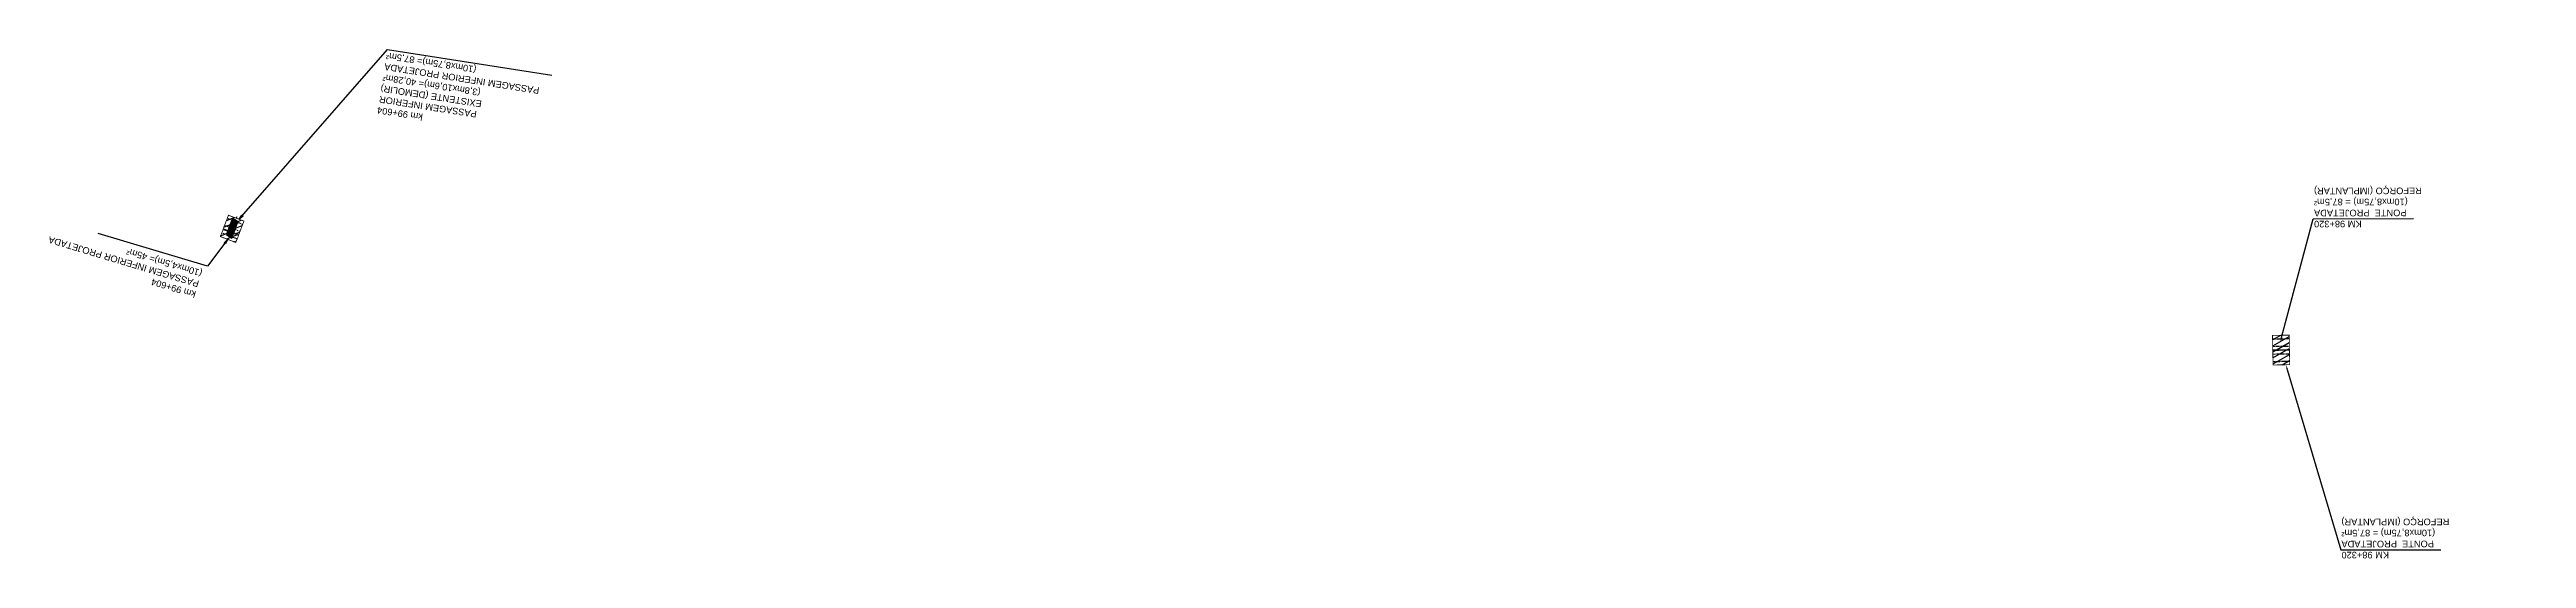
# Model space of a CAD drawing. Header units: metres. Extents: x 288915 to 323983, y 7382661 to 7464883.
# Drawn here: x 291879 to 293376, y 7462615 to 7462923 of the extents above; entities that cross this region are included whole.
import ezdxf
from ezdxf import colors
from ezdxf.entities.mleader import LeaderData, LeaderLine
from ezdxf.math import Vec2, Vec3

# ---------------------------------------------------------------- set-up
doc = ezdxf.new("R2010")
doc.units = ezdxf.units.M
doc.linetypes.add('CENTER', pattern=[50.800000000000004, 31.75, -6.35, 6.35, -6.35])
doc.linetypes.add('DASHDOTX2', pattern=[2, 1, -0.5, 0, -0.5])
doc.layers.get('0').update_dxf_attribs({"color": 255})
for name, color, linetype in [('_DRENAGEM _TEXTOS_TIC', 2, 'Continuous'), ('_PASS. INFERIOR A CONSTRUIR', 10, 'Continuous'), ('A-IMAGENS', 255, 'Continuous'), ('EIXO', 1, 'DASHDOTX2'), ('F-HZ-PI', 1, 'Continuous'), ('U-HZ-TEXTO-OAE', 2, 'Continuous')]:
    doc.layers.add(name, color=color, linetype=linetype)
doc.layers.add('_PASS. INFERIOR A DEMOLIR', color=10, linetype='Continuous', transparency=0.5)
doc.styles.add('ARIAL', font='arial.ttf')
doc.styles.add('DIM', font='arial.ttf', dxfattribs={"width": 0.8})
doc.styles.add('SIMPLEX', font='simplex.shx')
doc.dimstyles.new('U-1_2000', dxfattribs={"dimscale": 2, "dimtxt": 1.5, "dimasz": 0.75, "dimexe": 0.75, "dimexo": 0.75, "dimgap": 0.25, "dimtad": 1, "dimzin": 4, "dimtxsty": 'DIM', "dimblk": 'ARCHTICK', "dimcen": 0.7, "dimdle": 0.75, "dimclrd": 256, "dimclre": 256, "dimclrt": 256, "dimaunit": 1, "dimadec": 3, "dimazin": 2, "dimtfac": 1, "dimtofl": 0, "dimtmove": 0, "dimatfit": 3, "dimldrblk": 'CLOSEDBLANK', "dimfxl": 0, "dimtolj": 1, "dimtzin": 0, "dimlwd": -1, "dimlwe": -1, "dimarcsym": 0})

msp = doc.modelspace()

# ---------------------------------------------------------------- texts
at = {"layer": 'U-HZ-TEXTO-OAE', "color": 2, "linetype": 'Continuous', "lineweight": -3, "char_height": 3.999999999999994, "width": 150.2515116109684, "attachment_point": 7, "style": 'ARIAL'}
for s, insert, rotation in [('\\pi123.09;{\\C256;km 99+604\\P\\pi91.138;PASSAGEM INFERIOR\\P\\pi89.111;EXISTENTE (DEMOLIR) \\P\\pi90.898;(3,8mx10,6m)= 40,28m²\\P\\pi55.973;PASSAGEM INFERIOR PROJETADA \\P\\pi95.558;(10mx8,75m)= 87,5m²}', (292232.1822054072, 7462899.111831551), 171.113951473239), ('{\\C256;km 99+604\\PPASSAGEM INFERIOR PROJETADA \\P(10mx4,5m)= 45m²}', (291972.4218933161, 7462790.388752941), 163.35425297377915)]:
    msp.add_mtext(s, dxfattribs=dict(at, insert=insert, rotation=rotation))

# ---------------------------------------------------------------- blocks, each defined once
blk = doc.blocks.new('_ArchTick')
at = {"color": 0, "linetype": 'ByBlock', "const_width": 0.15}
blk.add_lwpolyline([(-0.5, -0.5), (0.5, 0.5)], dxfattribs=at)
blk = doc.blocks.new('PONTE DUPLA 10')
at = {"layer": '_PASS. INFERIOR A CONSTRUIR', "lineweight": -3}
h = blk.add_hatch(dxfattribs=at)
h.set_pattern_fill('ANSI31', color=256, scale=0.9999999999999998, angle=-42.12060717935838)
h.set_pattern_definition([(120, (42.9488495644182, 53.13832125486806), (-2.749630657015592, -1.587499999999999), [])])
h.paths.add_polyline_path([(34.31768727488816, 96.3740049530752), (43.06420028023422, 96.5103047164157), (42.88954650983214, 106.5850133788772), (34.14301969204098, 106.4496113318019)])
at = {"layer": '_PASS. INFERIOR A CONSTRUIR', "lineweight": 30, "const_width": 0.4999999999999999, "flags": 128}
blk.add_lwpolyline([(34.31768727488816, 96.3740049530752), (43.06420028023422, 96.5103047164157), (42.88954650983214, 106.5850133788772), (34.14301969204098, 106.4496113318019)], close=True, dxfattribs=at)
at = {"layer": 'A-IMAGENS', "color": 20, "linetype": 'CENTER', "ltscale": 0.05}
for p, q in [((36.26662112003113, 106.4783127185638), (36.44128179665575, 96.4031551979697)), ((40.765945081842, 106.5563119921153), (40.94060575846662, 96.48115447152121))]:
    blk.add_line(p, q, dxfattribs=at)
blk = doc.blocks.new('PI SIMPLES 10 - MRS')
at = {"layer": '_PASS. INFERIOR A CONSTRUIR', "lineweight": -3}
h = blk.add_hatch(dxfattribs=at)
h.set_pattern_fill('ANSI31', color=160, scale=0.9999999999999998, angle=-91.31010274156246)
h.set_pattern_definition([(313.6898972584376, (-6427578.618084036, 3651798.303308021), (2.295807432994247, 2.193146878484967), [])])
h.paths.add_polyline_path([(-62.59785503800958, 15.97804479533806), (-58.09690314531326, 16.01226815767586), (-57.94764558505267, 6.313110889866948), (-62.446707139723, 6.278891269583255)])
at = {"layer": '_PASS. INFERIOR A CONSTRUIR', "color": 160, "lineweight": 30, "const_width": 0.4999999999999999, "flags": 128}
blk.add_lwpolyline([(-62.6025283196941, 16.27799232723191), (-62.44668064452708, 6.278883649036288), (-57.94767207931727, 6.313118509948254), (-58.10152393206954, 16.31223256420344)], close=True, dxfattribs=at)
at = {"layer": 'EIXO', "color": 160, "ltscale": 0.5}
blk.add_line((-60.35700775031, 16.58305234275758), (-60.19717636145651, 6.296001079492271), dxfattribs=at)
at = {"layer": 'EIXO', "color": 160}
blk.add_line((-57.74068102519959, 11.33758159866557), (-62.80902926344424, 11.25352806318551), dxfattribs=at)
blk = doc.blocks.new('PI MODULO DUPLO')
at = {"layer": '_PASS. INFERIOR A CONSTRUIR', "lineweight": -3}
h = blk.add_hatch(dxfattribs=at)
h.set_pattern_fill('ANSI31', color=256, scale=0.9999999999999999, angle=25.81050443779591)
h.set_pattern_definition([(70.8105044377959, (0, 0), (-2.998586356760458, 1.043601869033415), [])])
h.paths.add_polyline_path([(320171.362437691, 7385549.147346584), (320167.274849743, 7385556.883931733), (320176.1142775377, 7385561.586555734), (320180.2018654857, 7385553.849970586)])
at = {"layer": '_PASS. INFERIOR A CONSTRUIR', "lineweight": 30, "const_width": 0.4999999999999999, "flags": 128}
blk.add_lwpolyline([(320171.362437691, 7385549.147346584), (320167.274849743, 7385556.883931733), (320176.1142775377, 7385561.586555734), (320180.2018654857, 7385553.849970586)], close=True, dxfattribs=at)
at = {"layer": 'EIXO', "ltscale": 0.5}
for p, q in [((320177.1013020729, 7385559.704651429), (320168.2618742782, 7385555.002027427)), ((320179.2148409504, 7385555.731874892), (320170.3754131558, 7385551.029250889))]:
    blk.add_line(p, q, dxfattribs=at)
at = {"layer": 'EIXO'}
blk.add_line((320171.2586437064, 7385560.041326604), (320176.1746286922, 7385550.800848457), dxfattribs=at)

# ---------------------------------------------------------------- hatches: boundary and pattern name
at = {"layer": '_PASS. INFERIOR A DEMOLIR', "ltscale": 0.05}
h = msp.add_hatch(color=256, dxfattribs=at)
h.dxf.hatch_style = 1
h.paths.add_polyline_path([(291986.338512469, 7462810.935196901), (291989.5558390505, 7462808.676562519), (291993.2415350792, 7462818.673805933), (291990.0241982635, 7462820.932412555)])

# ---------------------------------------------------------------- linework, layer by layer
msp.add_lwpolyline([(291986.3385022347, 7462810.935169142), (291989.5558390505, 7462808.676562519), (291993.2415350792, 7462818.673805933), (291990.0241982635, 7462820.932412555)], close=True, dxfattribs=at)
at = {"layer": 'F-HZ-PI', "color": 1, "linetype": 'Continuous', "lineweight": -3}
msp.add_circle((291989.8828167968, 7462814.80061924), 0.05, dxfattribs=at)
msp.add_point((291989.8828167968, 7462814.80061924), dxfattribs=at)

# ---------------------------------------------------------------- block references
at = {"layer": 'A-IMAGENS'}
for name, p, rotation in [('PI MODULO DUPLO', (-5473170.185612778, 2835521.726493943), 311.2338920959346), ('PI SIMPLES 10 - MRS', (291955.0965315652, 7462758.412171213), 247.9761358429549), ('PONTE DUPLA 10', (293329.3500938489, 7462707.139267863), 90.06217009016203), ('PONTE DUPLA 10', (293329.5192695751, 7462697.981067561), 90.06217009016203)]:
    msp.add_blockref(name, p, dxfattribs=dict(at, rotation=rotation))

msp.set_redraw_order([(e.dxf.handle, doc.entitydb.next_handle()) for e in msp.query("TEXT MTEXT ATTDEF DIMENSION ARC_DIMENSION")])  # texts and dimensions are drawn at this point

# ---------------------------------------------------------------- leaders
at = {"layer": '_DRENAGEM _TEXTOS_TIC', "color": 2, "linetype": 'Continuous', "lineweight": -3}
ml = msp.add_multileader_mtext('Standard', dxfattribs=at)
ml.set_content('{\\fArial|b0|i0|c0|p34;\\C256;KM 98+320\\PPONTE  PROJETADA \\P(10mx8,75m) = 87,5m²\\PREFORÇO (IMPLANTAR)}', color=2, style='SIMPLEX')
ml.set_leader_properties(color=256)
ml.build(insert=Vec2(0, 0))
ml.multileader.update_dxf_attribs({"text_right_attachment_type": 6, "dogleg_length": 0.36, "arrow_head_size": 3})
ctx = ml.context
ctx.base_point, ctx.arrow_head_size, ctx.landing_gap_size, ctx.plane_origin, ctx.plane_x_axis, ctx.plane_y_axis = Vec3(293312.4601970058, 7462818.011846864), 3, 0.09, Vec3(293492.5651493531, 7463003.198406341), Vec3(-0.9999973181572851, -0.002315961622648782), Vec3(0.002315961622648782, -0.9999973181572851)
ctx.right_attachment, ctx.text_align_type = 6, 2
notes = []
notes.append((ctx, [(1, (1, 1, 0), (293247.3604897503, 7462820.44907952), (0.9999973181572851, 0.002315961622648782), 0.36, [(0, [(293227.413213868, 7462745.716408406)], 0, [])])]))
ctx.mtext.insert, ctx.mtext.text_direction, ctx.mtext.rotation, ctx.mtext.width, ctx.mtext.defined_height, ctx.mtext.alignment, ctx.mtext.flow_direction = Vec3(293247.8224759356, 7462815.274146497), Vec3(-0.9999973181572851, -0.002315961622648782), 3.143908617282792, 111.7767228919464, 31.93177934623516, 3, 5
ml = msp.add_multileader_mtext('Standard', dxfattribs=at)
ml.set_content('{\\fArial|b0|i0|c0|p34;\\C256;KM 98+320\\PPONTE  PROJETADA \\P(10mx8,75m) = 87,5m²\\PREFORÇO (IMPLANTAR)}', color=2, style='SIMPLEX')
ml.set_leader_properties(color=256)
ml.build(insert=Vec2(0, 0))
ml.multileader.update_dxf_attribs({"text_right_attachment_type": 6, "dogleg_length": 0.36, "arrow_head_size": 3})
ctx = ml.context
ctx.base_point, ctx.arrow_head_size, ctx.landing_gap_size, ctx.plane_origin, ctx.plane_x_axis, ctx.plane_y_axis = Vec3(293329.028710827, 7462617.648039882, 27), 3, 0.09, Vec3(293428.0673753436, 7462908.752402264, 27), Vec3(-0.9999973181572851, -0.002315961622648782), Vec3(0.002315961622648782, -0.9999973181572851)
ctx.right_attachment, ctx.text_align_type = 6, 2
notes.append((ctx, [(1, (1, 1, 0), (293263.9290035715, 7462620.085272538, 27), (0.9999973181572851, 0.002315961622648782), 0.36, [(0, [(293230.8183131556, 7462732.193063566, 27)], 0, [])])]))
ctx.mtext.insert, ctx.mtext.text_direction, ctx.mtext.rotation, ctx.mtext.width, ctx.mtext.defined_height, ctx.mtext.alignment, ctx.mtext.flow_direction = Vec3(293264.3909897568, 7462614.910339516, 27), Vec3(-0.9999973181572851, -0.002315961622648782), 3.143908617282792, 111.7767228919464, 31.93177934623516, 3, 5
at = {"layer": 'U-HZ-TEXTO-OAE', "color": 2, "linetype": 'Continuous', "lineweight": -3}
for points in [[(291994.0464162547, 7462820.180221091), (292083.7606221773, 7462922.986579038), (292182.9662828099, 7462907.447321008)], [(291987.1204560729, 7462808.140367639), (291974.9823064038, 7462791.75358352), (291908.7615123077, 7462811.543540495)]]:
    msp.add_leader(points, dimstyle='U-1_2000', override={"dimscale": 1, "dimasz": 3}, dxfattribs=at)
for ctx, leaders in notes:
    for number, flags, end, landing, length, lines in leaders:
        leader = LeaderData()
        leader.index, (leader.has_last_leader_line, leader.has_dogleg_vector, leader.attachment_direction) = number, flags
        leader.last_leader_point, leader.dogleg_vector, leader.dogleg_length = Vec3(end), Vec3(landing), length
        for number, points, colour, breaks in lines:
            line = LeaderLine()
            line.index, line.vertices, line.color, line.breaks = number, Vec3.list(points), colors.encode_raw_color(colour), breaks
            leader.lines.append(line)
        ctx.leaders.append(leader)

doc.saveas('drawing.dxf')
